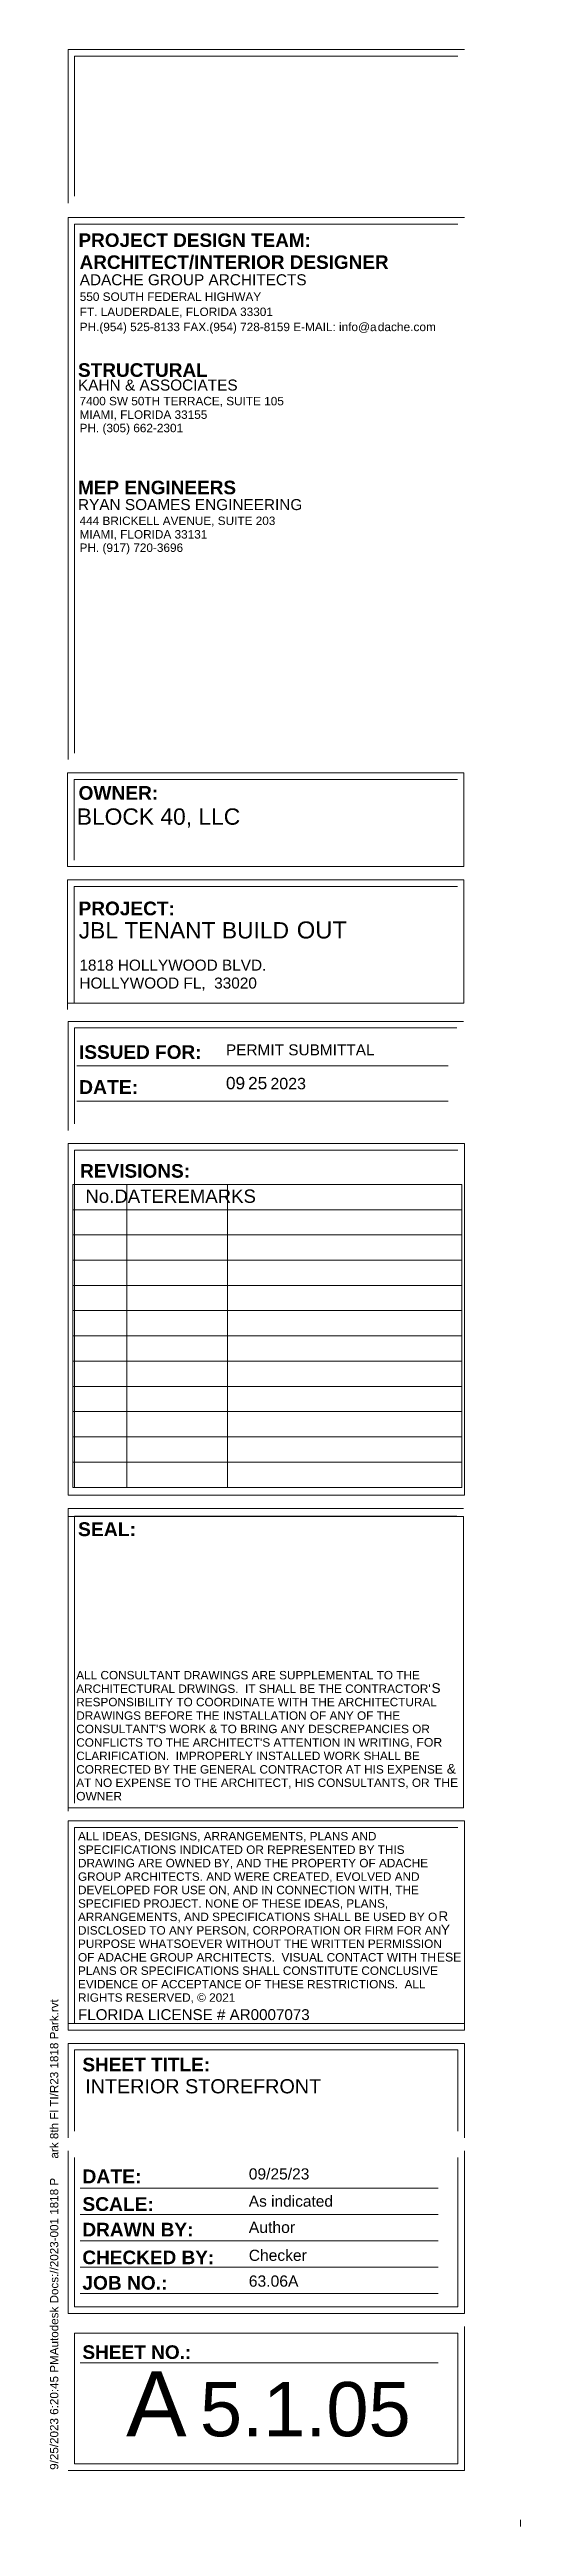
# Model space of a CAD drawing. Header units: inches. Extents: x -6061 to 13621, y -296 to 7483.
# Drawn here: x 1205 to 1420, y 2461 to 3590 of the extents above; entities that cross this region are included whole.
import ezdxf

# ---------------------------------------------------------------- set-up
doc = ezdxf.new("R2010")
doc.units = ezdxf.units.IN
doc.header["$MEASUREMENT"] = 0
doc.layers.get('0').update_dxf_attribs({"linetype": 'CONTINUOUS'})
doc.styles.add('Arial$001H0', font='arial.ttf')
doc.styles.add('Arial$101H0', font='arialbd.ttf')

msp = doc.modelspace()

# ---------------------------------------------------------------- texts
at = {"color": 7, "true_color": 0x000007}
for s, height, style, p in [('PROJECT DESIGN TEAM:', 6.1769728, 'Arial$101H0', (1218.6101, 3499.85045)), ('ADACHE GROUP ARCHITECTS', 5.0079394, 'Arial$001H0', (1219.16395, 3482.39071)), ('ARCHITECT/INTERIOR DESIGNER', 6.1726726, 'Arial$101H0', (1219.09064, 3489.83915)), ('550 SOUTH FEDERAL HIGHWAY', 3.8457766, 'Arial$001H0', (1219.17063, 3475.2627)), ('PH.(954) 525-8133 FAX.(954) 728-8159 E-MAIL: info@a', 3.8435024, 'Arial$001H0', (1219.17063, 3461.48714)), ('FT. LAUDERDALE, FLORIDA 33301', 3.8440785, 'Arial$001H0', (1219.17063, 3468.37492)), ('dache.com', 3.879916, 'Arial$001H0', (1355.00393, 3461.48714)), ('STRUCTURAL', 6.196163, 'Arial$101H0', (1218.36975, 3440.6636)), ('KAHN & ASSOCIATES', 5.013181, 'Arial$001H0', (1218.36975, 3434.41652)), ('7400 SW 50TH TERRACE, SUITE 105', 3.8440382, 'Arial$001H0', (1219.09062, 3427.68895)), ('MIAMI, FLORIDA 33155', 3.8468912, 'Arial$001H0', (1219.09062, 3421.52198)), ('PH. (305) 662-2301', 3.8463291, 'Arial$001H0', (1219.09062, 3415.43511)), ('MEP ENGINEERS', 6.1872576, 'Arial$101H0', (1218.36975, 3387.16319)), ('RYAN SOAMES ENGINEERING', 5.008332, 'Arial$001H0', (1218.36975, 3379.95502)), ('444 BRICKELL AVENUE, SUITE 203', 3.8439808, 'Arial$001H0', (1219.09062, 3373.14736)), ('PH. (917) 720-3696', 3.8463291, 'Arial$001H0', (1219.09062, 3360.89352)), ('MIAMI, FLORIDA 33131', 3.8468912, 'Arial$001H0', (1219.09062, 3366.98039)), ('OWNER:', 6.245979, 'Arial$101H0', (1218.6101, 3247.966)), ('BLOCK 40, LLC', 7.4386729, 'Arial$001H0', (1217.80906, 3236.59305)), ('PROJECT:', 6.221203, 'Arial$101H0', (1218.6101, 3195.3465)), ('JBL TENANT BUILD', 7.4401805, 'Arial$001H0', (1218.6901, 3184.77459)), ('OUT', 7.752663, 'Arial$001H0', (1318.08248, 3184.77459)), ('1818 HOLLYWOOD BLVD.', 5.0115673, 'Arial$001H0', (1219.01045, 3170.11798)), ('HOLLYWOOD FL,  33020', 5.0089596, 'Arial$001H0', (1219.01045, 3161.94875)), ('ISSUED FOR:', 6.2010253, 'Arial$101H0', (1218.85037, 3129.91265)), ('PERMIT SUBMITTAL', 5.015384, 'Arial$001H0', (1285.80595, 3131.51439)), ('DATE:', 6.319214, 'Arial$101H0', (1218.85037, 3113.89456)), ('09', 5.617563, 'Arial$001H0', (1285.80595, 3116.05691)), ('25', 5.617563, 'Arial$001H0', (1295.89727, 3116.05691)), ('2023', 5.210575, 'Arial$001H0', (1306.06891, 3116.05691)), ('REVISIONS:', 6.209038, 'Arial$101H0', (1219.33084, 3075.77146)), ('No.DATEREMARKS', 6.0695232, 'Arial$001H0', (1221.73358, 3064.3185)), ('SEAL:', 6.312805, 'Arial$101H0', (1218.36983, 2912.46704)), ('ALL CONSULTANT DRAWINGS ARE SUPPLEMENTAL TO THE', 3.8429493, 'Arial$001H0', (1217.56624, 2847.19328)), ("ARCHITECTURAL DRWINGS.  IT SHALL BE THE CONTRACTOR'", 3.8429623, 'Arial$001H0', (1217.56624, 2841.02632)), ('S ', 4.412982, 'Arial$001H0', (1379.51154, 2841.02632)), ('RESPONSIBILITY TO COORDINATE WITH THE ARCHITECTURAL', 3.8429465, 'Arial$001H0', (1217.5689, 2834.93944)), ("CONSULTANT'S WORK & TO BRING ANY DESCREPANCIES OR ", 3.8428401, 'Arial$001H0', (1217.5689, 2822.68561)), ('DRAWINGS BEFORE THE INSTALLATION OF ANY OF THE ', 3.8433302, 'Arial$001H0', (1217.5689, 2828.77248)), ("CONFLICTS TO THE ARCHITECT'S ATTENTION IN WRITING, ", 3.8428551, 'Arial$001H0', (1217.5689, 2816.51865)), ('CLARIFICATION.  IMPROPERLY INSTALLED WORK SHALL BE ', 3.8432359, 'Arial$001H0', (1217.5689, 2810.43178)), ('FOR ', 3.981058, 'Arial$001H0', (1372.62383, 2816.51865)), ('AT NO EXPENSE TO THE ARCHITECT, HIS CONSULTANTS, OR', 3.8425222, 'Arial$001H0', (1217.56625, 2798.17795)), ('CORRECTED BY THE GENERAL CONTRACTOR AT HIS EXPENSE ', 3.8426369, 'Arial$001H0', (1217.5689, 2804.26482)), (' THE ', 3.975272, 'Arial$001H0', (1379.03148, 2798.17795)), ('& ', 4.404327, 'Arial$001H0', (1386.4797, 2804.26482)), ('OWNER', 3.8993, 'Arial$001H0', (1217.5689, 2792.01099)), ('ALL IDEAS, DESIGNS, ARRANGEMENTS, PLANS AND ', 3.8427023, 'Arial$001H0', (1218.36975, 2773.83036)), ('SPECIFICATIONS INDICATED OR REPRESENTED BY THIS ', 3.843009, 'Arial$001H0', (1218.37241, 2767.66339)), ('DRAWING ARE OWNED BY, AND THE PROPERTY OF ADACHE ', 3.8424641, 'Arial$001H0', (1218.37241, 2761.57652)), ('GROUP ARCHITECTS. AND WERE CREATED, EVOLVED AND ', 3.8423773, 'Arial$001H0', (1218.37241, 2755.40955)), ('SPECIFIED PROJECT. NONE OF THESE IDEAS, PLANS, ', 3.842743, 'Arial$001H0', (1218.37241, 2743.15571)), ('DEVELOPED FOR USE ON, AND IN CONNECTION WITH, THE ', 3.8426902, 'Arial$001H0', (1218.37241, 2749.32267)), ('ARRANGEMENTS, AND SPECIFICATIONS SHALL BE USED BY O', 3.8423856, 'Arial$001H0', (1218.36975, 2737.06883)), ('DISCLOSED TO ANY PERSON, CORPORATION OR FIRM FOR AN', 3.8425652, 'Arial$001H0', (1218.37242, 2730.90187)), ('R ', 4.427085, 'Arial$001H0', (1382.63822, 2737.06883)), ('Y ', 4.468762, 'Arial$001H0', (1383.75924, 2730.90187)), ('OF ADACHE GROUP ARCHITECTS.  VISUAL CONTACT WITH TH', 3.8429741, 'Arial$001H0', (1218.37242, 2718.64803)), ('PURPOSE WHATSOEVER WITHOUT THE WRITTEN PERMISSION ', 3.8429414, 'Arial$001H0', (1218.37242, 2724.81499)), ('ESE ', 3.992677, 'Arial$001H0', (1381.91746, 2718.64803)), ('PLANS OR SPECIFICATIONS SHALL CONSTITUTE CONCLUSIVE', 3.8428703, 'Arial$001H0', (1218.37242, 2712.56115)), ('EVIDENCE OF ACCEPTANCE OF THESE RESTRICTIONS.  ALL ', 3.8429731, 'Arial$001H0', (1218.37242, 2706.39418)), ('RIGHTS RESERVED, © 2021', 3.8448029, 'Arial$001H0', (1218.37242, 2700.30731)), ('FLORIDA LICENSE # AR0007073', 4.9455335, 'Arial$001H0', (1218.36975, 2691.97791)), ('SHEET TITLE:', 6.1986798, 'Arial$101H0', (1220.37209, 2668.59155)), ('INTERIOR STOREFRONT', 6.4462919, 'Arial$001H0', (1221.65341, 2658.58018)), ('DATE:', 6.319214, 'Arial$101H0', (1220.37209, 2617.57392)), ('09/25/23', 5.076072, 'Arial$001H0', (1296.21778, 2619.33585)), ('SCALE:', 6.263845, 'Arial$101H0', (1220.37209, 2604.9997)), ('As indicated', 5.0425284, 'Arial$001H0', (1296.2111, 2606.92183)), ('DRAWN BY:', 6.211036, 'Arial$101H0', (1220.37209, 2593.38656)), ('Author', 5.129693, 'Arial$001H0', (1296.2111, 2594.98835)), ('CHECKED BY:', 6.1954497, 'Arial$101H0', (1220.37209, 2580.73226)), ('Checker', 5.080268, 'Arial$001H0', (1296.21778, 2582.25396)), ('JOB NO.:', 6.237866, 'Arial$101H0', (1220.37209, 2569.11916)), ('63.06A', 5.112349, 'Arial$001H0', (1296.21778, 2570.48067)), ('SHEET NO.:', 6.210032, 'Arial$101H0', (1220.37209, 2537.5635)), ('A', 29.56993, 'Arial$001H0', (1240.31463, 2502.32368)), ('5.1.05', 24.732976, 'Arial$001H0', (1273.95256, 2502.32368))]:
    msp.add_text(s, height=height, dxfattribs=dict(at, style=style)).set_placement(p)
at = {"color": 7, "true_color": 0x000007, "style": 'Arial$001H0'}
for s, height, p in [('ark 8th Fl TI/R23 1818 Park.rvt', 3.8023911, (1209.39966, 2628.86662)), ('9/25/2023 6:20:45 PMAutodesk Docs://2023-001 1818 P', 3.7989739, (1209.39966, 2487.0264))]:
    msp.add_text(s, height=height, rotation=90, dxfattribs=at).set_placement(p)

# ---------------------------------------------------------------- linework, layer by layer
at = {"color": 7, "linetype": 'Continuous', "lineweight": 9, "true_color": 0x000007}
for p, q in [((1394.48936, 3589.79247), (1213.88529, 3589.79247)), ((1213.88529, 3589.79247), (1213.88529, 3519.79338)), ((1216.84864, 3522.997), (1216.84864, 3586.82913)), ((1216.84864, 3586.82913), (1391.52601, 3586.82913)), ((1394.48936, 3513.30605), (1213.88529, 3513.30605)), ((1213.88529, 3513.30605), (1213.88529, 3266.30695)), ((1216.84864, 3269.2703), (1216.84864, 3510.26261)), ((1216.84864, 3510.26261), (1391.52601, 3510.26261)), ((1394.24909, 3260.30017), (1213.64502, 3260.30017)), ((1213.64502, 3260.30017), (1213.64502, 3217.53184)), ((1216.60836, 3257.25673), (1391.28574, 3257.25673)), ((1216.60836, 3220.49519), (1216.60836, 3257.25673)), ((1394.24909, 3217.53184), (1394.24909, 3260.30017)), ((1213.64502, 3217.53184), (1394.24909, 3217.53184)), ((1394.24909, 3211.52505), (1213.64502, 3211.52505)), ((1213.64502, 3211.52505), (1213.64502, 3152.33817)), ((1216.60836, 3155.22143), (1216.60836, 3208.48161)), ((1216.60836, 3208.48161), (1391.28574, 3208.48161)), ((1391.28574, 3155.22143), (1216.60836, 3155.22143)), ((1394.00882, 3146.97211), (1213.88529, 3146.97211)), ((1213.88529, 3146.97211), (1213.88529, 3097.316)), ((1216.84864, 3100.35944), (1216.84864, 3144.00876)), ((1216.84864, 3144.00876), (1391.04547, 3144.00876)), ((1394.48936, 3091.30922), (1213.88529, 3091.30922)), ((1213.88529, 3091.30922), (1213.88529, 2931.12822)), ((1216.84864, 2934.6522), (1216.84864, 3088.34587)), ((1216.84864, 3088.34587), (1391.52601, 3088.34587)), ((1394.48936, 2931.12822), (1394.48936, 3091.30922)), ((1240.55542, 3072.72822), (1216.04773, 3072.72822)), ((1216.04773, 3072.72822), (1216.04773, 3061.19519)), ((1286.52737, 3072.72822), (1240.55542, 3072.72822)), ((1240.55542, 3072.72822), (1240.55542, 3061.19519)), ((1393.288, 3072.72822), (1286.52737, 3072.72822)), ((1286.52737, 3072.72822), (1286.52737, 3061.19519)), ((1393.288, 3072.72822), (1393.288, 3061.19519)), ((1393.288, 3061.19519), (1216.04773, 3061.19519)), ((1216.04773, 3061.19519), (1216.04773, 2934.6522)), ((1240.55542, 3061.19519), (1240.55542, 2934.6522)), ((1286.52737, 3061.19519), (1286.52737, 2934.6522)), ((1393.288, 3061.19519), (1393.288, 2934.6522)), ((1393.288, 3049.74225), (1216.04773, 3049.74225)), ((1393.288, 3038.20922), (1216.04773, 3038.20922)), ((1393.288, 3026.67618), (1216.04773, 3026.67618)), ((1393.288, 3015.22324), (1216.04773, 3015.22324)), ((1393.288, 3003.69021), (1216.04773, 3003.69021)), ((1393.288, 2992.15718), (1216.04773, 2992.15718)), ((1393.288, 2980.70424), (1216.04773, 2980.70424)), ((1393.288, 2969.17121), (1216.04773, 2969.17121)), ((1393.288, 2957.63817), (1216.04773, 2957.63817)), ((1393.288, 2946.18523), (1216.04773, 2946.18523)), ((1393.288, 2934.6522), (1216.04773, 2934.6522)), ((1391.52601, 2934.6522), (1216.84864, 2934.6522)), ((1213.88529, 2931.12822), (1394.48936, 2931.12822)), ((1394.00882, 2925.04134), (1213.88529, 2925.04134)), ((1213.88529, 2925.04134), (1213.88529, 2787.2056)), ((1216.84864, 2790.72958), (1216.84864, 2921.51736)), ((1216.84864, 2921.51736), (1391.04547, 2921.51736)), ((1394.48936, 2782.72053), (1213.88529, 2782.72053)), ((1213.88529, 2782.72053), (1213.88529, 2687.33274)), ((1216.84864, 2690.37618), (1216.84864, 2779.67709)), ((1216.84864, 2779.67709), (1391.52601, 2779.67709)), ((1394.48936, 2687.33274), (1394.48936, 2782.72053)), ((1213.88529, 2687.33274), (1394.48936, 2687.33274)), ((1391.52601, 2690.37618), (1216.84864, 2690.37618)), ((1394.48936, 2681.32596), (1213.88529, 2681.32596)), ((1213.88529, 2681.32596), (1213.88529, 2638.31736)), ((1216.84864, 2641.28071), (1216.84864, 2678.36261)), ((1216.84864, 2678.36261), (1391.52601, 2678.36261)), ((1391.52601, 2678.36261), (1391.52601, 2641.28071)), ((1394.48936, 2638.31736), (1394.48936, 2681.32596)), ((1213.88529, 2632.31057), (1213.88529, 2558.30695)), ((1394.48936, 2558.30695), (1394.48936, 2632.31057)), ((1216.84864, 2561.35039), (1216.84864, 2629.34722)), ((1391.52601, 2629.34722), (1391.52601, 2561.35039)), ((1213.88529, 2558.30695), (1394.48936, 2558.30695)), ((1391.52601, 2561.35039), (1216.84864, 2561.35039)), ((1394.48936, 2486.78614), (1394.48936, 2552.30017)), ((1216.84864, 2489.74949), (1216.84864, 2549.33682)), ((1216.84864, 2549.33682), (1391.52601, 2549.33682)), ((1391.52601, 2549.33682), (1391.52601, 2489.74949)), ((1213.88529, 2486.78614), (1394.48936, 2486.78614)), ((1391.52601, 2489.74949), (1216.84864, 2489.74949))]:
    msp.add_line(p, q, dxfattribs=at)
at = {"color": 8, "linetype": 'Continuous', "lineweight": 9, "true_color": 0x7f7f7f}
for p, q in [((1213.88529, 3513.30605), (1394.48936, 3513.30605)), ((1213.88529, 3266.30695), (1213.88529, 3513.30605)), ((1213.64502, 3260.30017), (1394.24909, 3260.30017)), ((1213.64502, 3217.53184), (1213.64502, 3260.30017)), ((1394.24909, 3260.30017), (1394.24909, 3217.53184)), ((1394.24909, 3217.53184), (1213.64502, 3217.53184)), ((1213.64502, 3211.52505), (1394.24909, 3211.52505)), ((1213.64502, 3155.22143), (1213.64502, 3211.52505)), ((1394.24909, 3211.52505), (1394.24909, 3155.22143)), ((1394.24909, 3155.22143), (1213.64502, 3155.22143)), ((1213.88529, 3146.97211), (1394.00882, 3146.97211)), ((1213.88529, 3097.316), (1213.88529, 3146.97211)), ((1217.88981, 3126.70922), (1387.04094, 3126.70922)), ((1217.88981, 3110.69112), (1387.04094, 3110.69112)), ((1213.88529, 3091.30922), (1394.48936, 3091.30922)), ((1213.88529, 2967.08885), (1213.88529, 3091.30922)), ((1394.48936, 3091.30922), (1394.48936, 2967.08885)), ((1213.88529, 2921.43727), (1394.00882, 2921.43727)), ((1213.88529, 2788.72732), (1213.88529, 2921.43727)), ((1394.00882, 2921.43727), (1394.00882, 2788.72732)), ((1394.00882, 2788.72732), (1213.88529, 2788.72732)), ((1213.88529, 2782.72053), (1394.48936, 2782.72053)), ((1213.88529, 2690.45627), (1213.88529, 2782.72053)), ((1394.48936, 2782.72053), (1394.48936, 2690.45627)), ((1394.48936, 2690.45627), (1213.88529, 2690.45627)), ((1213.88529, 2681.32596), (1394.48936, 2681.32596)), ((1213.88529, 2638.31736), (1213.88529, 2681.32596)), ((1394.48936, 2681.32596), (1394.48936, 2638.31736)), ((1213.88529, 2558.30695), (1213.88529, 2632.31057)), ((1394.48936, 2632.31057), (1394.48936, 2558.30695)), ((1219.33144, 2615.33139), (1382.47579, 2615.33139)), ((1219.33144, 2603.31781), (1382.47579, 2603.31781)), ((1219.33144, 2591.38433), (1382.47579, 2591.38433)), ((1219.33144, 2579.37075), (1382.47579, 2579.37075)), ((1219.33144, 2567.35718), (1382.47579, 2567.35718)), ((1394.48936, 2558.30695), (1213.88529, 2558.30695)), ((1394.48936, 2552.30017), (1394.48936, 2486.78614)), ((1219.33144, 2535.80152), (1382.47579, 2535.80152)), ((1394.48936, 2486.78614), (1213.88529, 2486.78614)), ((1420.03823, 2464.28071), (1420.03823, 2461.23727))]:
    msp.add_line(p, q, dxfattribs=at)

msp.set_redraw_order([(e.dxf.handle, doc.entitydb.next_handle()) for e in msp.query("TEXT MTEXT ATTDEF DIMENSION ARC_DIMENSION")])  # texts and dimensions are drawn at this point

doc.saveas('drawing.dxf')
